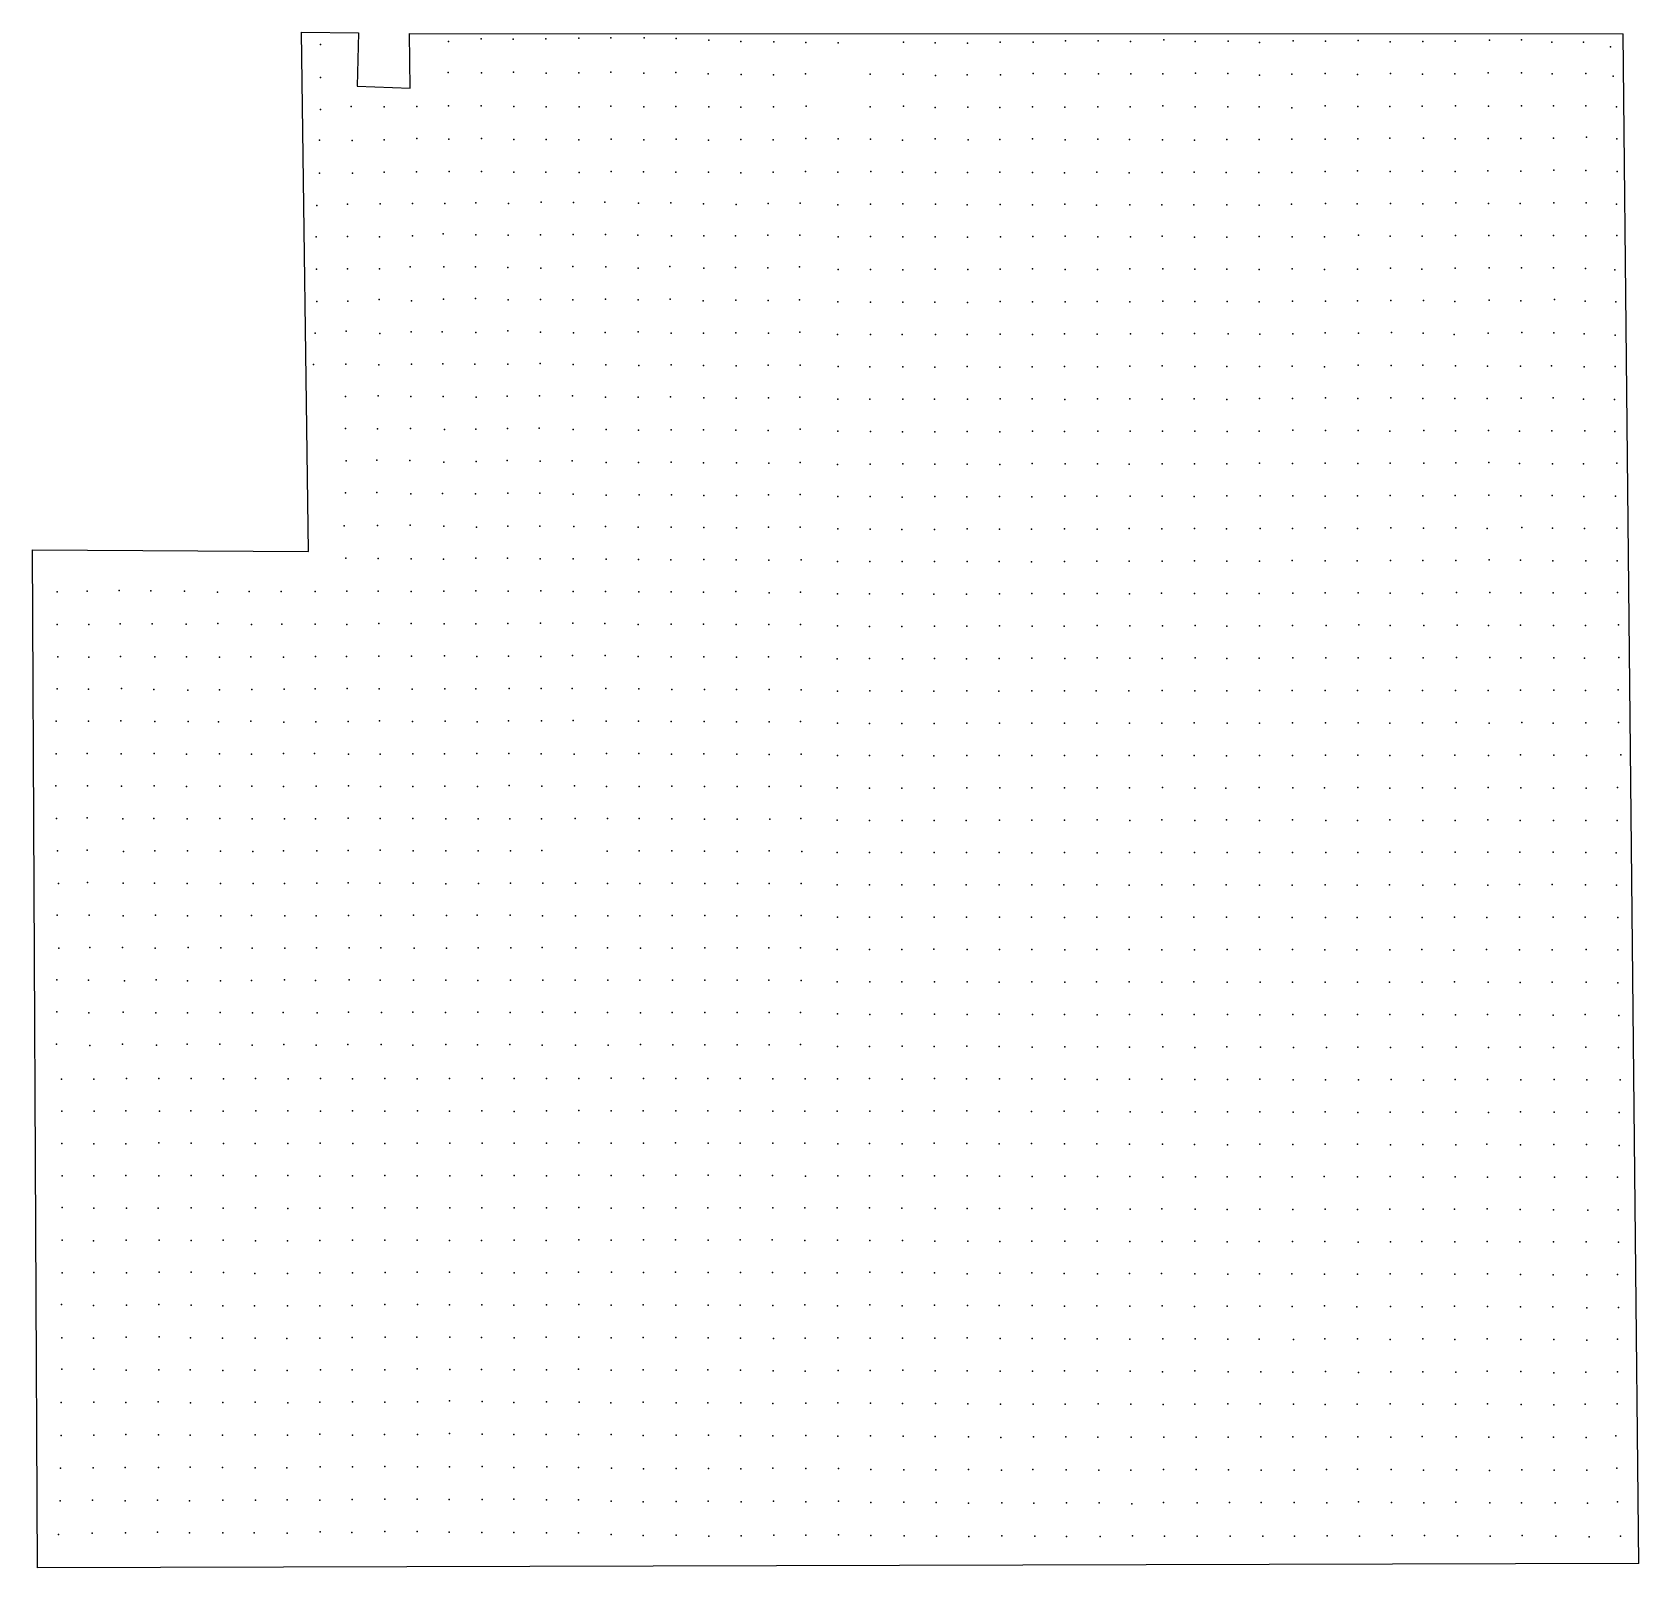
# Model space of a CAD drawing. Header units: millimetres. Extents: x -15 to 4991, y 0 to 4786.
import ezdxf

# ---------------------------------------------------------------- set-up
doc = ezdxf.new("R2010")
doc.units = ezdxf.units.MM
doc.header["$PDSIZE"] = 1
for name, color, linetype in [('.Schopf8_DG.OG-DG.Details.Bodenhöhen_1.Höhen 1', 7, 'Continuous'), ('.Schopf8_DG.OG-DG.Details.Bodenhöhen_1.Höhen 2', 7, 'Continuous'), ('.Schopf8_DG.OG-DG.Details.Bodenhöhen_1.Höhen 3', 7, 'Continuous'), ('.Schopf8_DG.OG-DG.Details.Bodenhöhen_1.Höhen 4', 7, 'Continuous'), ('.Schopf8_DG.OG-DG.Grundriss', 7, 'Continuous')]:
    doc.layers.add(name, color=color, linetype=linetype)

msp = doc.modelspace()

# ---------------------------------------------------------------- linework, layer by layer
at = {"layer": '.Schopf8_DG.OG-DG.Details.Bodenhöhen_1.Höhen 1', "color": 140, "transparency": 33554687}
for p in [(76.2, 1523.3, -11.9), (1285.6, 1525.1, -11.8), (1487.1, 1525.2, -11.7), (2292.5, 1524, -11.9), (2696, 1523.2, -12), (177.8, 1422.9, -12.1), (277.2, 1424.1, -12), (1185.3, 1424, -11.9), (1285.3, 1423.4, -12.4), (1386.4, 1424.2, -11.7), (1587.8, 1424.4, -11.7), (2493.8, 1423.1, -11.9), (2696.6, 1423.2, -12.4), (77, 1322.8, -12.1), (680.3, 1322.9, -11.9), (882.6, 1323.7, -11.8), (983.8, 1322.5, -12.1), (2495.2, 1321.9, -12.4), (2696.3, 1322, -12.2), (77.9, 1221.6, -11.7), (177, 1222.2, -12.4), (982.7, 1222.3, -11.8), (1084.2, 1222.9, -11.8), (2394.5, 1221.1, -11.8), (2594.6, 1221.5, -11.9), (2696.7, 1221.7, -12.2), (2897.9, 1221.6, -11.8), (278.4, 1121.1, -11.8), (680.4, 1121.8, -12.3), (983.1, 1121.6, -11.8), (2999.2, 1119.6, -12.3), (982.6, 1021, -12.4), (1285.4, 1020.2, -11.8), (1385.5, 1020.6, -12.4), (1486.6, 1021.3, -11.7), (1587, 1020.3, -11.8), (177.1, 920.8, -12.3), (983.5, 920, -12.4), (1386.6, 918.8, -12.2), (1487.1, 920, -12.3), (3000.1, 918.4, -12.4), (3200.3, 917.4, -12.2), (278.7, 819, -12), (982.3, 818, -12.1), (1486.3, 819.1, -12.4), (2494.5, 816.7, -12.4), (2595.2, 819.4, -11.9), (2695.9, 817.1, -12.2), (2899.3, 817.2, -12.1), (175.7, 715.7, -12.3), (1587, 718.8, -11.9), (1688, 718.8, -12), (2091.2, 717.2, -12.1), (2595.9, 715.6, -12.4), (177.2, 619.3, -11.8), (277.8, 616.3, -12.4), (982.5, 617.4, -12), (1486.7, 617.5, -12.2), (74.9, 515.8, -11.8), (177.6, 516.8, -11.8), (377.9, 517.6, -12.4), (881.6, 516.2, -12.3), (983.1, 517, -11.7), (1485.8, 515.6, -12), (1688.9, 516.9, -12.2), (1788.3, 514.8, -11.9), (1991.5, 514.5, -12.1), (881.5, 416.7, -12.3), (982.9, 414, -12), (1889, 413, -12.2), (983.3, 314.8, -12.1), (1387.1, 316.2, -11.9), (1084, 214.4, -12.2), (1184.9, 214.6, -11.8)]:
    msp.add_point(p, dxfattribs=at)
at = {"layer": '.Schopf8_DG.OG-DG.Details.Bodenhöhen_1.Höhen 1', "color": 150, "transparency": 33554687}
for p in [(176.8, 1523.1, -11.1), (580.9, 1524.1, -11.5), (681.2, 1525, -11.6), (782.3, 1524.4, -11.7), (882.9, 1525.3, -11.2), (1184.7, 1524.3, -11.6), (1587.8, 1525.1, -11.1), (2393.3, 1523.7, -11.1), (2494.1, 1524.1, -11.3), (2796.7, 1524.7, -11.1), (2896.2, 1524.3, -11.5), (2998.7, 1523.6, -11.4), (77.5, 1423.3, -11.3), (580.4, 1423, -11.6), (681.6, 1424.3, -11.2), (782, 1424.6, -11.7), (883.3, 1423.5, -11.3), (983.5, 1424.6, -11.3), (2293.3, 1423.3, -11.3), (2393, 1423.2, -11.4), (2796.1, 1423.9, -11.5), (2897.7, 1423.9, -11.1), (2997.8, 1422.6, -11.3), (276.8, 1321.5, -11.5), (581.1, 1322.5, -11.3), (1084.3, 1322.3, -11.4), (1184.7, 1323.8, -11), (1386.8, 1324, -11), (1487.1, 1323.3, -11.1), (1587.9, 1323.9, -11.2), (2594.2, 1323, -11.2), (2796.1, 1323.8, -11.5), (2896.9, 1322.7, -11.1), (2998.4, 1321.8, -11.4), (277.1, 1222.4, -11), (379.7, 1222.2, -11.3), (480.3, 1222.7, -11.6), (580.6, 1223.2, -11.6), (781.9, 1223.1, -11.7), (1587.3, 1222, -11.5), (2796.7, 1221.7, -11.4), (377.7, 1121.5, -11), (480.2, 1121.6, -11.2), (580.6, 1120.6, -11.7), (1083.8, 1122.2, -11.6), (1184.9, 1121.8, -11.2), (1286, 1121.8, -11), (1386.3, 1121.7, -11.6), (1486.6, 1122.2, -11.5), (1688.1, 1123, -10.9), (1889.9, 1122.2, -10.9), (278.3, 1021.6, -11.7), (480.3, 1020.4, -11.2), (579.9, 1021.4, -11.6), (1083.9, 1021.3, -11.5), (1184.5, 1021.6, -11.4), (2594.8, 1020.1, -11), (2696.7, 1020, -11.4), (278.7, 919.3, -11.2), (581.3, 920.2, -11.5), (1085.1, 920.4, -11.1), (1285.3, 921.3, -11.2), (1587.5, 920, -11.3), (2292.1, 920.3, -11), (2796.9, 919.2, -11.6), (76.4, 820.4, -11.3), (379.3, 820.7, -11), (480, 818.9, -11.7), (1284.9, 819.7, -11.2), (1386.3, 819.7, -11.5), (1587.2, 820, -11.6), (2091.1, 818.8, -11), (2191.2, 818.8, -11), (2293.3, 818, -11.2), (2393.1, 820.1, -11.4), (2796.5, 818.8, -11.2), (76.9, 717.1, -11.5), (278.2, 719.1, -11.5), (380.4, 719.6, -11), (1085, 719, -11.1), (1286.2, 719.1, -11.3), (1789.3, 717.2, -11.3), (1889.1, 717.8, -11.4), (1990.9, 717.8, -11.5), (77.8, 618.8, -11.1), (380.1, 617.4, -11), (1083.7, 617.6, -11.1), (1286.2, 618, -11.3), (1385.5, 618.6, -11.5), (1687.6, 618.9, -11.5), (1788.9, 616.2, -11.7), (1888.9, 617.5, -11.1), (1991.3, 616.4, -11.7), (2090.7, 617, -11.5), (1083.5, 516.3, -11.6), (1185.3, 517.1, -11.2), (1888.9, 516.5, -11.5), (1185.4, 415.8, -11.1), (1387.2, 417, -11.1), (1083.6, 316.3, -11.7), (1185.3, 315.2, -11), (1285.4, 315, -11.5)]:
    msp.add_point(p, dxfattribs=at)
at = {"layer": '.Schopf8_DG.OG-DG.Details.Bodenhöhen_1.Höhen 1', "color": 160, "transparency": 33554687}
for p in [(279.3, 1525.3, -10.8), (379.8, 1525.6, -10.2), (480.1, 1524.8, -10.5), (1386.8, 1525.4, -10.9), (1688.2, 1525.6, -10.4), (2191.5, 1525.5, -10.4), (2593.8, 1525.4, -10.2), (479.6, 1424.3, -10.7), (1688.2, 1425.3, -10.2), (2594.7, 1423.4, -10.8), (380.1, 1324.6, -10.2), (480.9, 1323.1, -10.6), (1286.2, 1323.9, -10.8), (1688.1, 1324.4, -10.5), (1788.7, 1323.3, -10.5), (1889.9, 1323.1, -10.6), (2292.9, 1323.2, -10.2), (2392.3, 1323.4, -10.8), (1185, 1222.1, -10.4), (1285.9, 1222.2, -10.8), (1385.9, 1222.8, -10.9), (1487.2, 1222.7, -10.8), (1688.2, 1223.5, -10.7), (78.2, 1123.5, -10.6), (1587.1, 1121.8, -10.8), (1789.4, 1121.3, -10.5), (2292.9, 1122.1, -10.3), (2493.5, 1121.8, -10.6), (2593.8, 1121.7, -10.7), (2695.1, 1120.7, -10.3), (78.8, 1021.2, -10.9), (380.2, 1021.6, -10.9), (1687.9, 1022.6, -10.4), (1789.5, 1021.1, -10.2), (2392.9, 1020.2, -10.2), (2494, 1021.6, -10.3), (78.1, 919.6, -10.8), (380.4, 921.1, -10.4), (480.4, 921.3, -10.7), (1184.9, 921.5, -10.7), (1687.8, 921.8, -10.3), (2192.3, 920.3, -10.5), (2393.1, 920, -10.6), (2493.7, 919.1, -10.9), (2594.7, 921.4, -10.9), (2696.1, 920.6, -10.2), (1084, 820.9, -10.8), (1186, 820.3, -10.5), (1688.3, 820.8, -10.9), (1889, 819.8, -10.3), (1991, 818.8, -10.8), (1183.9, 718.8, -10.9), (1184.6, 619.9, -10.2), (1387.1, 518.1, -10.4), (1285.2, 418.6, -10.3)]:
    msp.add_point(p, dxfattribs=at)
at = {"layer": '.Schopf8_DG.OG-DG.Details.Bodenhöhen_1.Höhen 1', "color": 130, "transparency": 33554687}
for p in [(983.1, 1524.6, -12.9), (1084, 1524.8, -12.6), (3100, 1524, -12.8), (1083.8, 1423.2, -12.9), (1486.6, 1422.6, -12.5), (3099.1, 1422.3, -12.7), (3200.7, 1423.2, -12.9), (781.1, 1322.2, -12.6), (3099.3, 1322.9, -12.7), (3201.2, 1322, -12.7), (3302.9, 1321.6, -12.8), (681.4, 1221.7, -12.7), (2494.9, 1222.1, -12.7), (2999.4, 1220.8, -13.1), (177.5, 1120.8, -12.6), (781.2, 1120.2, -13.1), (881.6, 1120.6, -12.8), (3100.4, 1120.3, -13), (175.9, 1019.1, -12.6), (680.8, 1019.3, -12.8), (3100.3, 1017.7, -12.9), (679.2, 917.2, -13.2), (2898.5, 916.8, -12.7), (3099.4, 919.3, -12.7), (3404.5, 917.1, -13), (176.1, 817.2, -12.7), (2997.9, 818.2, -12.9), (3100.6, 817.5, -13), (478.1, 716.8, -12.9), (982, 717.9, -12.6), (1385, 717.5, -12.7), (1487.2, 717.4, -12.9), (2696.4, 716, -12.8), (2797.2, 715.4, -13), (2898.9, 716.7, -13), (477.5, 616.8, -12.6), (883.1, 617.3, -12.5), (1587.7, 617.6, -12.6), (2192.2, 615.7, -13.1), (2496.1, 615.5, -13.1), (2595.8, 615.1, -13), (276.9, 515.3, -12.5), (477.8, 514.1, -13), (578.8, 515.1, -13.1), (679.7, 516.8, -13.1), (1587.9, 517, -12.6), (2090.8, 514.1, -12.9), (2193.5, 513.9, -12.7), (277.2, 415.8, -12.8), (680.1, 414.6, -13), (780.2, 413.5, -13.2), (1083, 416.1, -12.5), (1485.8, 415.7, -12.6), (1587, 415.5, -13.1), (1687.5, 415.9, -12.5), (1789.6, 416, -12.5), (378.4, 313, -13), (882.8, 314.7, -12.5), (981.9, 213, -12.5), (1284.5, 212.8, -12.6), (1084.3, 113.1, -12.5), (1184.3, 113.1, -12.7)]:
    msp.add_point(p, dxfattribs=at)
at = {"layer": '.Schopf8_DG.OG-DG.Details.Bodenhöhen_1.Höhen 1', "color": 180, "transparency": 33554687}
for p in [(1788.8, 1525.9, -9.3), (1889.7, 1525.3, -8.9), (1990.3, 1525.2, -8.8), (2090.5, 1524.8, -8.7), (1889.2, 1424.3, -9.4), (1990.4, 1424.8, -8.9), (1989.9, 1324.2, -9.1), (2091.3, 1323.6, -8.9), (1990.5, 1224, -9), (2090.9, 1223.5, -8.9), (2191, 1222.9, -9.3), (2090.5, 1122.4, -8.9), (1889.5, 1022.3, -9), (2091.1, 1021.7, -8.7), (1789.7, 921.9, -9.2), (1890, 921, -8.9), (1989.6, 921.7, -8.9)]:
    msp.add_point(p, dxfattribs=at)
at = {"layer": '.Schopf8_DG.OG-DG.Details.Bodenhöhen_1.Höhen 1', "color": 110, "transparency": 33554687}
for p in [(3202.3, 1522.6, -14.1), (3303.3, 1521.9, -14.5), (3505.4, 1523.5, -14.5), (3608.2, 1522.5, -14.7), (3405.9, 1421.5, -14.7), (3506.5, 1420.6, -14.6), (3404.4, 1320.3, -14.1), (3607.2, 1319.9, -14.7), (3404.8, 1219.9, -14.1), (2898.3, 1120.1, -14), (3202.3, 1117.9, -14.2), (3505.2, 1119.2, -14.7), (3708.8, 1117.3, -14.6), (2900.3, 1017.7, -14.5), (3303.3, 1018.2, -14.5), (3405.4, 1017.1, -14.6), (3708.9, 1016.3, -14.7), (780.6, 917.8, -14.3), (3304.6, 916.4, -14.2), (3607.4, 916.9, -14.6), (3809.4, 916.4, -14.7), (678.2, 816.7, -14.3), (3302.7, 816.2, -14.3), (3505.8, 816.5, -14), (4011.9, 816.3, -14.4), (577.5, 716.2, -14), (680.2, 715.7, -14.7), (3100.9, 715, -14.6), (678.8, 615.7, -14.2), (779.2, 615.1, -14.3), (2394.1, 613.3, -14), (2798.8, 613.7, -14), (2898.5, 614.4, -14.5), (3001.5, 613.3, -14.5), (3102.1, 612.8, -14.4), (3303.7, 613.7, -14.6), (2293.1, 512.3, -14.4), (2697, 512.1, -14.7), (75.1, 413, -14.3), (2192.5, 411.8, -14.2), (2293.1, 411.7, -14.4), (2395.7, 412.2, -14.7), (174.8, 311.5, -14.4), (577.5, 313.3, -14.1), (1687.7, 313.3, -14.3), (578.7, 211, -14.4), (680.5, 211.3, -14.3), (779.4, 212.2, -14.1), (1588, 211.8, -14.6), (1687.8, 212, -14.7), (375.1, 110.8, -14.7), (1386.5, 110, -14.3)]:
    msp.add_point(p, dxfattribs=at)
at = {"layer": '.Schopf8_DG.OG-DG.Details.Bodenhöhen_1.Höhen 1', "color": 120, "transparency": 33554687}
for p in [(3404.5, 1522.8, -13.7), (3304.4, 1422, -13.7), (176.7, 1321.5, -13.3), (881.6, 1220.4, -13.4), (3101.1, 1220.1, -13.3), (3202.4, 1220.3, -13.4), (2798.8, 1119.7, -13.7), (780.2, 1019.7, -13.7), (881.7, 1020, -13.4), (2797.2, 1018.5, -13.7), (2999.8, 1017.5, -13.6), (3202.8, 1018.2, -13.3), (3506.5, 1017.5, -14), (881.1, 919.2, -13.6), (3504.4, 917.1, -13.4), (579.4, 816.6, -13.7), (881.3, 816.7, -13.9), (3202.1, 815.5, -13.8), (3405.6, 815.9, -14), (881.1, 716.4, -13.9), (2191.7, 716.4, -13.4), (2294.7, 714.7, -13.9), (2393.4, 716, -13.4), (2495.9, 716.7, -13.6), (3001, 714.8, -13.8), (579, 615.2, -13.8), (2294.3, 614.2, -13.7), (2697.7, 615.9, -14), (3202.1, 614.4, -13.7), (781.2, 514.2, -13.5), (2395.4, 513.7, -13.4), (2494.9, 513.9, -13.3), (2596.7, 513.7, -13.5), (176.8, 414, -13.7), (378.2, 414.4, -13.6), (477.6, 413.1, -13.8), (577.9, 413.9, -13.5), (1991.7, 413.1, -13.3), (2092, 413.9, -13.7), (275.1, 312.8, -13.7), (477.4, 313.9, -13.5), (680.2, 312.2, -13.8), (778.7, 311.8, -13.9), (1485.3, 312.3, -13.3), (1588.5, 314.8, -13.2), (1789.7, 310.5, -13.7), (881.8, 211, -13.8), (1386.8, 213.2, -13.4), (1486, 213.9, -13.3), (882, 112.4, -13.7), (981, 110.7, -13.3), (1284.8, 111, -13.6)]:
    msp.add_point(p, dxfattribs=at)
at = {"layer": '.Schopf8_DG.OG-DG.Details.Bodenhöhen_1.Höhen 1', "color": 90, "transparency": 33554687}
for p in [(3710.1, 1521.9, -15.7), (3810.3, 1421.1, -15.6), (3709.8, 1318.6, -15.5), (3913.3, 1319.8, -15.6), (4114.5, 1320.6, -16.1), (4517.5, 1320.7, -15.7), (3507.7, 1217.5, -15.8), (4115, 1219.1, -15.8), (4418.7, 1218.8, -16), (4519.6, 1217.9, -16), (3912.9, 1116.7, -15.9), (4014, 1118, -15.8), (4114.4, 1117.2, -16.1), (4215.6, 1118.2, -16), (4319, 1117.6, -15.8), (4417, 1117.5, -16.1), (4621.6, 1116.9, -15.9), (3912.2, 1017.3, -15.7), (4217.9, 1015.8, -16.1), (4418.5, 1015.7, -15.8), (4620.7, 1016.4, -15.7), (3711, 915.6, -15.7), (4012.3, 914.9, -15.8), (4114.9, 915.1, -15.7), (4216.4, 916, -15.9), (4519.7, 916.1, -15.7), (4622.3, 914.4, -15.9), (4316.6, 813.4, -15.8), (4417, 815.7, -15.6), (4519.4, 814.4, -16.1), (4622.2, 813.9, -15.9), (778.8, 714.6, -15.9), (3608.9, 713.9, -15.7), (3710.9, 712.3, -15.7), (3808.5, 713.1, -15.6), (4013.4, 713.6, -16), (4519, 713.9, -16.2), (4015.1, 612.1, -16.2), (3104.5, 510.3, -15.8), (3203.8, 509.8, -15.9), (3306.1, 511.5, -15.8), (3710.4, 511.6, -15.8), (3811.7, 511.1, -16), (4113.6, 509.7, -16.3), (2699.5, 410.5, -15.9), (1991.8, 309.5, -15.6), (2395.5, 309.2, -15.6), (2497.1, 309.5, -15.8), (172.5, 210.9, -15.6), (1788.6, 207.4, -15.6), (1889.1, 206.1, -16.2), (2091.4, 207.5, -16.1), (2295.1, 207.5, -16.1), (1485.3, 110, -15.6), (1587.6, 109.3, -15.9), (1687, 109.1, -15.8)]:
    msp.add_point(p, dxfattribs=at)
at = {"layer": '.Schopf8_DG.OG-DG.Details.Bodenhöhen_1.Höhen 1', "color": 100, "transparency": 33554687}
for p in [(3810.1, 1522.6, -15.4), (3608.5, 1421.1, -15.3), (3709.2, 1421.5, -15), (3507, 1320.7, -15), (3810, 1320.2, -15.1), (3304.5, 1219.8, -15.4), (3609.4, 1219.2, -15.1), (3708.6, 1219.1, -15), (3811.3, 1219.2, -15.3), (3911.1, 1218.7, -15.5), (4010.7, 1220, -14.8), (4216.1, 1219.3, -15.3), (3303.2, 1118.9, -14.8), (3406.6, 1118.1, -15.3), (3608.5, 1117.8, -15.1), (3810.6, 1118.3, -15), (4519.2, 1118.6, -15.2), (3607.9, 1017.8, -14.9), (3808.8, 1017.4, -14.8), (4013, 1017.3, -15.3), (4315.5, 1017.4, -15.3), (4519.2, 1017.2, -15.4), (3910.5, 916.9, -14.8), (4315.5, 916.7, -15.3), (4417.6, 915.4, -15.3), (780.6, 816.6, -15.1), (3606.3, 814.6, -15.2), (3708.3, 815.2, -14.8), (3810.6, 815.2, -15.5), (3911.3, 814.8, -15), (4112.9, 813.5, -15.2), (3203.2, 713.6, -15), (3303.7, 713.3, -14.9), (3405.7, 713.1, -15), (3507.7, 714.1, -15.5), (3406.1, 613.4, -15.3), (3507.2, 610.7, -15.3), (3608, 614, -15), (2800.1, 511.9, -15.4), (2900.6, 511.4, -15.1), (2495.4, 410.1, -15.3), (2597.1, 411.9, -15.4), (72.8, 310.3, -15), (1889.6, 308.8, -15), (2092.3, 309.8, -15.5), (2193.5, 308.9, -15), (2293, 310.6, -15), (275.1, 208.7, -15.4), (375.7, 211.3, -15.1), (474.9, 209.2, -15), (276, 109.5, -15.2), (475.5, 109.7, -15.1), (578.7, 109.2, -15.4), (677.1, 109.2, -15.5), (779.4, 108, -15.5)]:
    msp.add_point(p, dxfattribs=at)
at = {"layer": '.Schopf8_DG.OG-DG.Details.Bodenhöhen_1.Höhen 1', "color": 70, "transparency": 33554687}
for p in [(3913.8, 1521.4, -17.6), (4015.5, 1520.5, -17.6), (4117.9, 1520.5, -17.7), (4219.8, 1521.7, -17.7), (4320.5, 1519.7, -17.3), (4318.7, 1419.8, -17.3), (4523.2, 1419.7, -17.2), (4318.7, 1319.1, -17.1), (4725.5, 1116, -17.5), (4726.7, 711.7, -17.4), (4118.3, 609, -17.4), (4421.6, 609.9, -17.1), (4826.3, 610.1, -17.2), (4726.6, 507.7, -17.2), (3105.3, 408, -17.4), (3409.1, 407.6, -17.6), (3611.7, 407.6, -17.1), (3813.2, 408.7, -17.3), (3913.5, 408.4, -17.2), (4115.7, 408.6, -17.3), (4316.2, 409.3, -17.2), (4422, 408.1, -17.2), (4523.6, 407.3, -17.6), (4627.1, 406.5, -17.8), (4725.1, 407.2, -17.4), (4827.1, 406.8, -17.6), (2701.1, 305.7, -17.6), (3612.2, 306.9, -17.5), (4018.2, 306.1, -17.5), (4114.8, 307.4, -17.8), (4423.5, 305.2, -17.8), (4922.9, 310.3, -17.7), (2497.7, 207.6, -17.3), (4221.1, 203.5, -17.7), (1789.4, 104, -17.7)]:
    msp.add_point(p, dxfattribs=at)
at = {"layer": '.Schopf8_DG.OG-DG.Details.Bodenhöhen_1.Höhen 1', "color": 80, "transparency": 33554687}
for p in [(4419.1, 1522.3, -16.8), (4520.2, 1521.7, -16.7), (4623.7, 1521, -17), (3914.3, 1420.5, -17), (4014.3, 1420.9, -16.8), (4116.2, 1419, -16.9), (4216.5, 1420.4, -16.6), (4420.6, 1420.3, -16.4), (4622.5, 1420.8, -16.6), (4014.1, 1320, -16.6), (4217.3, 1318.6, -16.6), (4420.6, 1318.7, -16.7), (4622.4, 1318.3, -16.7), (4319.8, 1218.1, -16.7), (4621.6, 1217.6, -16.4), (4116.8, 1015.3, -16.7), (4725.8, 1015.6, -16.9), (4724.3, 913.1, -16.8), (4217.2, 814.1, -16.4), (4723.4, 813.6, -16.8), (3914.9, 711.7, -16.6), (4115, 713.6, -16.3), (4216.8, 711.6, -16.4), (4317.9, 713.3, -16.5), (4418.2, 711.7, -16.7), (4623.9, 711.7, -16.9), (3711.6, 611.4, -16.3), (3813.9, 610.9, -16.6), (3912.7, 610.4, -16.3), (4218.2, 611.3, -17.1), (4318.4, 611.3, -16.8), (4518.4, 612.9, -16.5), (4623.3, 611.5, -17), (3002, 510.1, -16.3), (3408.5, 510.2, -16.5), (3509.3, 509.4, -16.5), (3608.3, 509.8, -16.3), (3915, 510, -16.5), (4013.6, 509.6, -16.5), (4216.4, 511.7, -16.7), (4318.7, 510.1, -16.8), (4420.1, 509.7, -16.5), (4519.4, 511.4, -16.5), (4625.1, 508.9, -16.9), (4824.1, 509.7, -16.7), (4924.2, 511.1, -16.5), (2798.9, 409.4, -16.5), (2902.8, 408.7, -16.8), (3205.9, 408.6, -16.8), (3305.7, 407.6, -16.8), (3712.1, 407.2, -17), (4016, 408.4, -16.7), (4218.6, 407.3, -16.9), (4919.8, 411.5, -16.4), (2598, 307, -16.9), (4219.5, 306.6, -17), (72.6, 208.5, -16.6), (1991.8, 207.3, -16.4), (2194, 205.8, -16.6), (2395.2, 205.8, -16.3), (172.3, 107.8, -16.4)]:
    msp.add_point(p, dxfattribs=at)
at = {"layer": '.Schopf8_DG.OG-DG.Details.Bodenhöhen_1.Höhen 1', "color": 50, "transparency": 33554687}
for p in [(4727.4, 1521.6, -18.6), (4829, 1521.4, -18.9), (4933.4, 1520.5, -19.2), (4829, 1420.1, -19.1), (4930.5, 1316.6, -18.9), (4924.5, 1217.3, -19), (4927.1, 1116.1, -19.2), (4827.3, 1015.6, -18.7), (4829.3, 810.7, -19.2), (4829.2, 709.7, -18.6), (4925.3, 712.3, -19), (3005.3, 304.2, -19.2), (4525.9, 303.7, -18.6), (4626.7, 305.9, -19.1), (2701.3, 204.7, -18.7), (2801.8, 203.9, -19), (3509.9, 204, -19.3), (3814.5, 203.7, -19), (3917.4, 203.5, -18.8), (4019.1, 203.2, -19), (4320.9, 203.2, -19.1), (4421.5, 204.3, -18.8), (4924.9, 206.3, -19.1), (2395.8, 101.9, -19.1), (4323.4, 101.3, -19.3)]:
    msp.add_point(p, dxfattribs=at)
at = {"layer": '.Schopf8_DG.OG-DG.Details.Bodenhöhen_1.Höhen 1', "color": 170, "transparency": 33554687}
for p in [(381.5, 1423.8, -9.9), (1789, 1424.2, -9.9), (2090.6, 1424.8, -9.5), (2191.1, 1424, -9.8), (2191.1, 1323.8, -9.4), (1789.4, 1223, -10.1), (1889.4, 1223.1, -10), (2292.2, 1222.7, -10), (1990.2, 1121.9, -9.8), (2191.2, 1122, -9.7), (2392.6, 1122.5, -9.5), (2191.2, 1022.1, -9.4), (2291.3, 1022.4, -9.9), (2091.7, 920.9, -9.9), (1789.6, 819, -10.1), (1285.6, 520.1, -9.6)]:
    msp.add_point(p, dxfattribs=at)
at = {"layer": '.Schopf8_DG.OG-DG.Details.Bodenhöhen_1.Höhen 1', "color": 60, "transparency": 33554687}
for p in [(4727.6, 1420.2, -18.2), (4930.5, 1419.2, -18.1), (4726.3, 1319.3, -18.3), (4828.6, 1319.1, -18.4), (4728.1, 1217.5, -17.9), (4928.1, 1014.9, -18.2), (4828.9, 913.5, -18), (4924.5, 914, -17.9), (4927.6, 811.9, -18.3), (4727, 608.3, -18.1), (4925, 611, -18.4), (3003.2, 405.9, -17.9), (3511.2, 407, -18.3), (2800.7, 305.1, -17.9), (2902.8, 306.2, -18.3), (3103.5, 306.4, -18.4), (3206.7, 305.9, -18.2), (3309.1, 305, -17.9), (3407.9, 304.8, -18.3), (3510.6, 306.6, -18.2), (3712.3, 305.8, -18), (3814.3, 304.4, -18.1), (3917.4, 304.9, -18.2), (4319.9, 304.8, -17.9), (4727.3, 305, -18.4), (4828.8, 304.4, -18), (2598.2, 204.2, -17.8), (4117.3, 205.4, -18.1), (67.5, 104, -18.2), (2497.8, 102.5, -18.6)]:
    msp.add_point(p, dxfattribs=at)
at = {"layer": '.Schopf8_DG.OG-DG.Details.Bodenhöhen_1.Höhen 1', "color": 40, "transparency": 33554687}
for p in [(4828.4, 1217.5, -19.8), (4832.5, 1115.1, -19.6), (2902.7, 201.4, -19.6), (3106.5, 201.5, -20), (3208.1, 202.3, -19.6), (3614.8, 202.6, -19.6), (3715.5, 203.3, -19.6), (4526.7, 202.7, -19.6), (4626.2, 202.7, -20), (4831.6, 201.8, -19.5), (1889.3, 100.5, -19.7), (1991.9, 101.7, -19.9), (2296.5, 101.5, -19.9), (2598.4, 101.3, -19.7), (4223.2, 101.2, -19.8), (4121.3, 99.3, -20)]:
    msp.add_point(p, dxfattribs=at)
at = {"layer": '.Schopf8_DG.OG-DG.Details.Bodenhöhen_1.Höhen 1', "color": 190, "transparency": 33554687}
msp.add_point((1989.6, 1022.8, -8.6), dxfattribs=at)
at = {"layer": '.Schopf8_DG.OG-DG.Details.Bodenhöhen_1.Höhen 1', "color": 30, "transparency": 33554687}
for p in [(3006, 203, -20.4), (3310.1, 203.1, -20.3), (4730.5, 202.5, -20.4), (3411.3, 199.5, -20.5), (2194.4, 100.3, -20.2), (4426.7, 100.2, -20.2), (2093.5, 99.3, -20.7), (2702.4, 99.8, -20.5), (3819.4, 98.9, -20.7), (3918.2, 98.7, -20.5), (4020.7, 99.5, -20.3), (4528.1, 98.4, -20.5)]:
    msp.add_point(p, dxfattribs=at)
at = {"layer": '.Schopf8_DG.OG-DG.Details.Bodenhöhen_1.Höhen 1', "color": 20, "transparency": 33554687}
for p in [(4627.6, 101.1, -21.2), (2803, 98.3, -21.3), (2903.9, 98.2, -21.3), (3006.9, 99.4, -21.2), (3109.2, 98.8, -21.3), (3208.2, 98.2, -21.2), (3312.8, 97.9, -21.6), (3615.6, 98.5, -21.3), (3718.4, 99, -21.2), (4732.3, 98.8, -21.4), (4934.7, 98.5, -21.5)]:
    msp.add_point(p, dxfattribs=at)
at = {"layer": '.Schopf8_DG.OG-DG.Details.Bodenhöhen_1.Höhen 1', "color": 10, "transparency": 33554687}
for p in [(3413.4, 99.4, -21.9), (3513.1, 98.5, -21.8), (4836.8, 96.7, -22.4)]:
    msp.add_point(p, dxfattribs=at)
at = {"layer": '.Schopf8_DG.OG-DG.Details.Bodenhöhen_1.Höhen 2', "color": 10, "transparency": 33554687}
for p in [(3204.9, 4758.6, -17.8), (3306.2, 4759, -16.1), (3407.8, 4756.7, -17.4), (3511.7, 4762.6, -18.3), (3608.7, 4756.9, -18.1), (3711.4, 4758.5, -16.6), (3914.2, 4758.8, -16.6), (4014.5, 4758.2, -17.7), (4116.7, 4760.5, -17.1), (4216.4, 4756.3, -17.5), (4318.5, 4757.5, -16.1), (4418.6, 4758.5, -18.3), (4525.5, 4761.4, -18.2), (4625.7, 4762, -17.9), (2496.4, 4752.4, -15.1), (2699.7, 4754.8, -13.8), (2798.4, 4752.5, -14), (2899, 4752.3, -14.8), (3001.4, 4755.4, -14.6), (3104, 4755.3, -15.1), (3808.9, 4753.8, -15.2), (4720.7, 4755.1, -15.8), (4818.5, 4754.7, -13.1), (3103.7, 4657.1, -15.8), (3203.7, 4656.5, -16.8), (3408.3, 4656.7, -17.1), (3609.7, 4657.9, -16.5), (3710.4, 4656.9, -15.4), (4013.8, 4657.5, -15.9), (4217.6, 4657.2, -15.9), (4417.9, 4656.3, -16.2), (4521.5, 4659, -16.2), (4625.7, 4659, -17.5), (4721.1, 4656.4, -17.5), (4826.7, 4656.8, -16.3), (2596.3, 4655, -15.6), (2698.7, 4655, -15), (2799.4, 4651.1, -15), (2898.6, 4653.3, -14.1), (3002.3, 4652.8, -15.5), (3307.5, 4656, -16.3), (3508.4, 4656.1, -16.7), (3809.1, 4651.7, -14.8), (3910.6, 4655.7, -14.9), (4115.1, 4654.6, -16), (4317, 4654.7, -15.8), (4911.7, 4649.3, -11.6), (3507.6, 4556.1, -15.4), (4014.3, 4556.4, -16.1), (4420.5, 4556.8, -16.4), (4625.6, 4556.8, -18.2), (4725.3, 4556.5, -18.4), (4825.7, 4556.2, -16.8), (2596.6, 4553.5, -15.2), (2700, 4555, -16.1), (2799.2, 4551.6, -15.7), (2901, 4552.6, -14.9), (3000.7, 4550.9, -14.6), (3102.3, 4552.9, -14.9), (3203.1, 4552, -14.7), (3305.6, 4553.1, -16), (3406.3, 4553.9, -15.4), (3609.2, 4552.9, -14.9), (3710.2, 4553.9, -14.9), (3808.2, 4553.5, -14.2), (3909.6, 4550.7, -14.1), (4115.6, 4554.5, -15.8), (4215.5, 4554.9, -16.1), (4316.5, 4555.2, -15.3), (4522.4, 4555.7, -16.6), (4921.5, 4552.9, -16.1), (4725.5, 4455.9, -18.3), (4828, 4458.4, -18.2), (2496.1, 4453.7, -15.2), (2597.5, 4452.5, -14.8), (2697.3, 4449.8, -15), (2798.7, 4453.2, -14.7), (2901.4, 4451, -14.8), (3000.2, 4451.7, -14.8), (3101.7, 4453.5, -14.9), (3203.4, 4450.3, -14), (3305.4, 4452.8, -14.7), (3404.2, 4451.3, -14.6), (3506.7, 4450.3, -14.6), (3607.2, 4450, -13.9), (3707.3, 4451.5, -13.4), (3808.2, 4451.6, -13), (3910.6, 4452.5, -14.5), (4013.5, 4452.8, -15.9), (4115.9, 4453.3, -16.3), (4215.7, 4455.4, -16.3), (4320.1, 4455.3, -16.2), (4418.8, 4453.4, -16), (4522.2, 4454.7, -16.6), (4623.6, 4454.9, -17.9), (4922.7, 4453.5, -16.8), (4726.4, 4356, -18.2), (2495.3, 4349.7, -14.7), (2598.3, 4352, -14.9), (2696.7, 4350.2, -14.5), (2799.8, 4349, -13.5), (2899.7, 4348.7, -13.3), (2999.9, 4350.2, -13.4), (3101.8, 4348.8, -13.8), (3202.1, 4348.2, -14), (3302.9, 4349.4, -13.3), (3403.5, 4348.2, -13.6), (3506, 4348.4, -14.1), (3605.5, 4349.9, -13), (3705.1, 4348.4, -12.9), (3807.6, 4348.3, -13.5), (3910.6, 4348.8, -13.2), (4013.5, 4352.2, -15.4), (4114.2, 4354.1, -16.6), (4216.4, 4351.8, -16.4), (4317.2, 4352.5, -16.5), (4419.4, 4351.7, -15.8), (4521.1, 4354, -16), (4623.5, 4353.2, -17.5), (4826.7, 4355.3, -17), (4924, 4352.2, -17.4), (2495.3, 4248, -14.1), (2597.2, 4249.6, -15.1), (2697.9, 4250.6, -14.6), (2800.2, 4249.9, -14.3), (2898.6, 4247.5, -13.8), (3001.5, 4249.5, -14), (3101.8, 4247.7, -13.8), (3202.9, 4250.5, -14), (3301.8, 4247.2, -13.8), (3405.7, 4248, -13.7), (3504.6, 4248.5, -14.5), (3604.8, 4248.2, -13), (3707.6, 4248.3, -13.9), (3808, 4246.9, -13.9), (3909.2, 4249.7, -13.5), (4014.8, 4252.1, -15.5), (4113.3, 4250.8, -16.7), (4217.4, 4251.8, -16.7), (4317.9, 4250.6, -15.6), (4420.9, 4253.9, -16.3), (4522.6, 4252.3, -16.5), (4621.7, 4252.1, -17), (4726.3, 4254, -17.8), (4827.6, 4253.7, -17.4), (4922.1, 4250.4, -16.9), (2496.7, 4147.8, -14.1), (2597.2, 4149.5, -15.3), (2698, 4148.6, -15.4), (2799, 4148.1, -14.1), (2899.3, 4147.3, -14.4), (3001.9, 4148.5, -15), (3102.7, 4149.2, -14.6), (3203.6, 4150, -14.6), (3305.2, 4148.7, -15.1), (3406.9, 4148.3, -14.8), (3506.2, 4150.4, -15.4), (3606.8, 4147.4, -14.4), (3707.9, 4146.8, -13.6), (3808.8, 4148.9, -13.7), (3910.9, 4148.3, -13.5), (4011.8, 4148.6, -15.8), (4117.9, 4153.3, -17.4), (4216.9, 4150.4, -17.1), (4316.2, 4150.1, -16.7), (4420.4, 4152.2, -16.6), (4524.2, 4152.6, -17.6), (4624.8, 4152.1, -17.6), (4725.3, 4152.7, -17.5), (4826.6, 4150.9, -17.1), (4923.1, 4152.2, -16.9), (2496.1, 4046, -14.3), (2596.9, 4046.4, -13.9), (2697.8, 4045.8, -14.1), (2798.2, 4047.6, -14.1), (2900.5, 4046.9, -13.9), (3001.2, 4048, -14.5), (3101.7, 4048.2, -14.2), (3203.6, 4046.7, -14.8), (3304.2, 4046.8, -14), (3405.2, 4048.9, -15), (3507.9, 4048.4, -15.2), (3607.7, 4047.6, -14.2), (3707.6, 4047, -14.1), (3808.6, 4046.1, -12.9), (3910.8, 4048.3, -14.7), (4011.4, 4046.5, -14.5), (4114.6, 4047.4, -15.2), (4217.5, 4050.1, -16.1), (4315, 4047.9, -16.8), (4418.9, 4050.2, -16.2), (4524.6, 4051.2, -17.8), (4625.3, 4051.3, -18.1), (4725.9, 4052, -18.5), (4825.5, 4050, -16.6), (4916.9, 4045.7, -15.2), (2495.4, 3946.1, -13.7), (2597.1, 3944.3, -13.1), (2697.5, 3945, -13.2), (2797.5, 3945.1, -13.4), (2899.1, 3943.8, -12.9), (3001.3, 3946.8, -14), (3102.1, 3946, -14.3), (3203.9, 3945.9, -14.5), (3303.1, 3946.9, -14.5), (3405.5, 3945.8, -15.3), (3508.6, 3947.6, -15.1), (3607.8, 3947.2, -15.5), (3708.6, 3947.2, -14.9), (3808.8, 3946.1, -13.8), (3911.8, 3947.4, -15), (4014.7, 3947.3, -16.2), (4114.7, 3949.3, -16.8), (4218.7, 3950, -18.1), (4320.3, 3950.2, -17.1), (4418, 3946.6, -16.5), (4524.6, 3950.7, -18.3), (4623.2, 3948.4, -18.6), (4728.2, 3952.5, -18.2), (4824.5, 3947.9, -15.6), (4919.2, 3945.8, -14.5), (2494.6, 3844, -13.5), (2597.4, 3844, -13.4), (2696.2, 3843.8, -13.2), (2799.5, 3844.1, -13.4), (2898.3, 3844.1, -13.3), (3000.8, 3845, -13.7), (3101.8, 3843.7, -13.6), (3202.1, 3845.5, -14.6), (3303, 3845.3, -14.4), (3407, 3845.8, -14.6), (3507.1, 3847.1, -14.8), (3607.3, 3846.8, -15.9), (3711.3, 3846.4, -15.5), (3810.3, 3844.9, -14.7), (3913.1, 3846.2, -15.1), (4013.9, 3848.8, -16.7), (4117.7, 3848.1, -17.2), (4221.1, 3849.7, -18.4), (4319.8, 3848.4, -17.2), (4415.7, 3844.2, -16.3), (4521.5, 3848.5, -16.8), (4626.9, 3850.5, -19.3), (4726.7, 3849.5, -17.7), (4821.4, 3846, -14.7), (4917.3, 3842.3, -14.7), (2496.4, 3743.7, -13.6), (2595.6, 3743.4, -14.3), (2698.1, 3742.7, -13.7), (2797.6, 3742.1, -13.3), (2898.6, 3743.8, -12.8), (3000.5, 3742.5, -13.7), (3100.5, 3743.6, -13.4), (3201.8, 3744, -13.4), (3304.3, 3743.2, -14.2), (3405.7, 3744.9, -15), (3506.2, 3745.9, -14.9), (3608, 3743.9, -14.4), (3707.2, 3743.7, -14.4), (3809.3, 3744.1, -14.7), (3911.2, 3744.8, -14.8), (4012.1, 3743.5, -16), (4116.6, 3748.4, -17), (4219.9, 3747.2, -17.3), (4318.1, 3747.8, -16.5), (4420.2, 3746.6, -16.3), (4519.6, 3745.1, -16.4), (4622.8, 3745.7, -16.6), (4719.4, 3746, -16.7), (4821.1, 3743.4, -14.5), (4918.1, 3744.6, -14.9), (2495, 3642.6, -14.2), (2595.4, 3642, -14.1), (2698.1, 3641.9, -13.8), (2797.1, 3642, -13.3), (2899.6, 3642.1, -12.7), (3001.1, 3642.9, -13.7), (3101.2, 3643.3, -14.6), (3202.3, 3641.4, -13.8), (3304.1, 3643.4, -15.1), (3405, 3643.8, -14.4), (3506.4, 3642.6, -14.3), (3605.7, 3643.6, -13.9), (3707.2, 3641.5, -14.1), (3809, 3644.7, -14.6), (3912.5, 3643.9, -15.3), (4014.5, 3646.1, -16.2), (4115.5, 3644.4, -16.5), (4218.7, 3647, -17.4), (4318.4, 3644.8, -16.3), (4418.5, 3644.3, -15.7), (4518.4, 3644.7, -16.8), (4624.2, 3645.1, -17), (4724.2, 3646, -16.5), (4818.9, 3641.9, -14), (4915.6, 3641.3, -14.3), (2495.3, 3542.4, -14.5), (2597.3, 3541.4, -14.2), (2696.4, 3540.8, -13.8), (2797.6, 3540.3, -13.7), (2898.5, 3541.2, -13.4), (3000.2, 3540.5, -13.1), (3102.2, 3542.4, -14.7), (3202.2, 3541.8, -14.4), (3305.1, 3542.2, -14.9), (3406, 3542.3, -14.8), (3506.6, 3542.9, -15.5), (3608, 3542.8, -14.5), (3708.6, 3541.8, -13.8), (3808.3, 3542.6, -14.8), (3913, 3545.6, -16.2), (4014.7, 3544.5, -16.7), (4116.3, 3544.5, -17), (4215.5, 3542.6, -16.6), (4321.2, 3545.1, -17.2), (4420.1, 3543.8, -16.4), (4523.4, 3544.5, -17), (4619.4, 3542.8, -16.6), (4720.3, 3543.6, -16.2), (4823.1, 3543.3, -15.3), (4916.9, 3541.7, -15.3), (2494.8, 3438.7, -13.8), (2596, 3440, -12.9), (2697.7, 3440.3, -12.9), (2797.4, 3440, -13.4), (2898, 3439.3, -13), (2999.8, 3439, -13.3), (3101.1, 3441.6, -13.4), (3203.4, 3441.3, -14.4), (3304.4, 3440.4, -14.2), (3403.5, 3440.1, -14), (3506.5, 3440.7, -14.1), (3607.2, 3440.9, -13.8), (3707.8, 3441.3, -14.5), (3809.8, 3442.5, -14.6), (3911.9, 3442.2, -15.3), (4014.3, 3442.9, -16.2), (4116.2, 3442, -16.7), (4216.9, 3442.5, -16.2), (4321.4, 3443.2, -18), (4421.1, 3443.9, -17.8), (4523.7, 3445.4, -18.7), (4620, 3442.1, -16.5), (4722.2, 3441.3, -16.1), (4819.4, 3440.3, -15.6), (4922.6, 3442.5, -17.3), (2495.7, 3338.6, -13.7), (2595.9, 3339.1, -13.1), (2696, 3337.4, -11.9), (2797.6, 3338.7, -12.5), (2897.7, 3338, -12.3), (2999.3, 3339.4, -12.9), (3100.3, 3338.2, -13.1), (3202.6, 3339.7, -13.2), (3302.8, 3339.6, -14.1), (3405.9, 3339.6, -14), (3506.2, 3339.8, -13.8), (3605.9, 3339.1, -13.9), (3707.3, 3341, -13.8), (3811.5, 3341.3, -15.6), (3913.2, 3341.3, -15.7), (4014.3, 3340.5, -15.9), (4115.1, 3341, -16.4), (4216.6, 3341.9, -16.3), (4318.3, 3341.2, -16.8), (4418.9, 3342, -16.6), (4523.9, 3343.3, -17.6), (4623.7, 3341.4, -17.1), (4721.1, 3342.2, -16.2), (4820.1, 3339.1, -14.6), (4918.3, 3339.9, -14), (2494.9, 3238.6, -12.8), (2596.3, 3237.5, -12.3), (2694.7, 3236.4, -11.8), (2796.9, 3236.6, -11.2), (2898.6, 3237.9, -12.2), (2999.2, 3237.2, -12), (3099.3, 3237.4, -12.6), (3201.7, 3238.1, -12.8), (3303.4, 3237.7, -13.2), (3403.4, 3239.4, -13.6), (3505.1, 3238, -14.4), (3607.3, 3239.5, -14.6), (3706.7, 3238.5, -13.5), (3811.2, 3239.7, -14.9), (3912.2, 3239.4, -15.5), (4013.7, 3241.4, -16.2), (4114.6, 3239.3, -16.9), (4218.7, 3241.6, -17.5), (4320, 3240.5, -16.9), (4421.1, 3240.9, -17.3), (4518.8, 3239.2, -16.6), (4626.3, 3242.4, -18.3), (4722.8, 3239.9, -16.4), (4822.5, 3239, -15.2), (4922.9, 3240.8, -16.1), (2494.5, 3136.4, -12.9), (2595.1, 3135.9, -11.8), (2695.5, 3136, -11.5), (2796.7, 3136.4, -11.6), (2898.1, 3136.1, -11.2), (2997.8, 3136.7, -11.5), (3099.1, 3135.8, -12), (3201.4, 3136.3, -12.9), (3302.6, 3137.8, -13.1), (3402.8, 3137.5, -13.1), (3506.2, 3137.4, -13.8), (3606.8, 3139, -14.3), (3707.1, 3137.5, -13.6), (3809.5, 3137.9, -14.4), (3911.4, 3139.1, -15.1), (4013.5, 3138.3, -16.1), (4113.9, 3138.1, -16.3), (4217.3, 3139.2, -16.2), (4318, 3140, -16.3), (4421.4, 3139.3, -18.1), (4524.6, 3141.4, -18.5), (4622.3, 3140.1, -17.5), (4723.2, 3138.4, -17.4), (4825.9, 3138.3, -16.3), (4924.1, 3138.7, -16.3), (2494.3, 3035.2, -12.5), (2594.3, 3035.2, -11.1), (2696.6, 3035.3, -11.1), (2794.9, 3034.4, -10.7), (2896.6, 3034.5, -10.7), (2999.1, 3035.7, -11.9), (3099.6, 3036.3, -12), (3201.1, 3035.9, -13.3), (3303.1, 3036.2, -13.5), (3404.4, 3036, -13.8), (3504.2, 3037.5, -13.7), (3606.8, 3037, -14.3), (3707.1, 3036.7, -13.7), (3808.4, 3036.2, -14.1), (3913.1, 3037.7, -15.7), (4013.7, 3038.3, -16.3), (4117.2, 3039, -17.2), (4216.2, 3038.2, -16), (4317, 3036.8, -16.3), (4422.7, 3039.4, -18.8), (4526.7, 3039.3, -19.4), (4623.7, 3039.2, -17.7), (4724.4, 3038.7, -18.1), (4825.3, 3037.3, -16), (4924.6, 3039.6, -17.5), (2494.8, 2935.6, -12), (2594.5, 2933.5, -11.1), (2694.7, 2933.9, -10.7), (2797.1, 2934.7, -11.5), (2897.6, 2934.7, -11.9), (2999.1, 2935.5, -11.9), (3100.8, 2935.2, -13.1), (3201.1, 2935.1, -14.1), (3303.8, 2936.8, -14.8), (3405.2, 2936.3, -14.9), (3507.1, 2936.3, -15), (3608.8, 2936.5, -15), (3708, 2935.3, -14.1), (3809.5, 2935.6, -14.3), (3911.7, 2937.4, -15.2), (4016.7, 2936.8, -17.5), (4118.8, 2938.7, -17.9), (4217, 2936.7, -17.4), (4320.9, 2937.3, -18.1), (4425.4, 2938.4, -19.1), (4522.9, 2936.8, -18.4), (4623, 2937.5, -17.9), (4725, 2937.1, -17.7), (4825.3, 2937.1, -17.2), (4927.8, 2939.1, -19.8), (2493.7, 2832.7, -11.1), (2594.5, 2834, -11.2), (2696.5, 2833.5, -10.9), (2796.2, 2834.2, -11.4), (2896.7, 2832.9, -11.5), (2998, 2833.6, -11.9), (3099.7, 2835, -12.6), (3202.5, 2834.6, -13.8), (3303.9, 2835.7, -14.4), (3405.7, 2835.4, -14.9), (3506.5, 2834.6, -15.2), (3608.9, 2835.8, -15.9), (3707.4, 2834.5, -14.6), (3808.6, 2835.4, -14), (3912.9, 2835.9, -16), (4016.5, 2836, -17.7), (4116.3, 2836.2, -17.2), (4217.5, 2835.4, -17.2), (4319.4, 2836.7, -17), (4423.3, 2836.9, -18.9), (4526.8, 2837.1, -19.4), (4623.6, 2835.8, -18.4), (4726.4, 2836, -17.8), (4822.3, 2835.4, -17.4), (4928.9, 2837.5, -21), (2493.9, 2732.5, -11.6), (2594.9, 2733.3, -11.5), (2695.1, 2732.4, -10.8), (2897, 2733, -10.4), (2997.6, 2732.4, -11.5), (3099.6, 2733.2, -11.3), (3201.8, 2733.6, -12.6), (3300.6, 2733.2, -12.5), (3402, 2733, -13.2), (3506.1, 2734.4, -14.1), (3607.7, 2733.7, -14), (3707.7, 2733.2, -14.3), (3809.5, 2734.1, -14.2), (3910.9, 2734, -15.1), (4014.2, 2734.5, -15.9), (4115.1, 2734.6, -15.7), (4214.4, 2734.1, -15.2), (4317.4, 2734.3, -16.5), (4420.2, 2734.3, -17), (4521.5, 2734.8, -17.1), (4622.7, 2735.2, -17.8), (4726.7, 2735.7, -17.6), (4825.1, 2734.2, -18.4), (4927, 2736.4, -19.7), (2494.6, 2632.4, -12), (2594.2, 2631.9, -11.6), (2694.7, 2632, -10.7), (2795.8, 2631.6, -10.6), (2896.9, 2632.3, -10.8), (2999.2, 2632.7, -12.5), (3099.6, 2632.1, -12.6), (3201.5, 2632.2, -13.3), (3302.1, 2632.7, -13.6), (3403.9, 2632.5, -13.7), (3505.3, 2632.7, -13.5), (3606.2, 2634, -13.8), (3709, 2632.7, -14.5), (3809.4, 2632.9, -15.2), (3912.4, 2633.6, -16), (4015.2, 2633.2, -16.8), (4116.7, 2633.5, -16.5), (4215.1, 2632.9, -15.2), (4317.4, 2633.5, -16.2), (4421.9, 2634.9, -18.1), (4524.5, 2633, -18.2), (4626.6, 2635.1, -18.8), (4724, 2632.9, -18.1), (4826.5, 2633.1, -19.2), (4927.9, 2634.7, -19.3), (2493.9, 2531.3, -10.5), (2593.8, 2531.5, -11.3), (2696.4, 2532, -11.7), (2794.6, 2530.5, -10), (2897.7, 2531.4, -10.9), (2998.3, 2531.3, -11.6), (3099.5, 2532, -12.7), (3201.7, 2531.7, -13.4), (3302.9, 2532.2, -14.1), (3403.3, 2531.3, -13.8), (3506, 2531.6, -14.1), (3605.8, 2531.4, -13.1), (3707, 2531.2, -13.3), (3809.5, 2532.3, -14.5), (3912.6, 2532.2, -15.7), (4015.4, 2532.6, -17.5), (4115.3, 2532.8, -16.2), (4215.9, 2531.9, -15.7), (4317.2, 2532, -15.8), (4418.3, 2532.9, -16.1), (4523.2, 2532.3, -17.3), (4622.9, 2533.5, -17.8), (4726.9, 2532.8, -18.5), (4828.2, 2532.1, -17.9), (4935.1, 2534, -23.1), (2493.7, 2430.7, -10.5), (2593.9, 2430.5, -11.3), (2695.2, 2430.5, -11.1), (2795.6, 2430.1, -10.2), (2897.2, 2430.7, -11.1), (2999.8, 2430.6, -12.9), (3099.7, 2430.9, -12.7), (3201.8, 2431, -13.8), (3303.7, 2430.8, -14.4), (3404.5, 2431.2, -15.1), (3507.2, 2431.7, -14.9), (3607.5, 2430.4, -14.2), (3704.6, 2430.3, -12.8), (3808.5, 2432.1, -14), (3912.9, 2431.3, -16.2), (4012.3, 2431.5, -15.8), (4115.8, 2431.6, -16.2), (4215.8, 2430.5, -15.5), (4316.8, 2431.5, -15.8), (4419.5, 2430.4, -16.1), (4521.8, 2431.8, -16.7), (4623.3, 2430.7, -17.5), (4725.9, 2430.4, -17.8), (4827, 2430.2, -17.5), (4925, 2432.5, -18), (2493.6, 2330.3, -11.8), (2593.9, 2329.7, -10.8), (2695.7, 2329.7, -10.8), (2795.5, 2329.7, -9.9), (2895, 2329.5, -10), (2999.4, 2330.2, -12), (3100.2, 2330.4, -13.4), (3201.2, 2330.5, -13.1), (3303.6, 2331, -14.7), (3404.8, 2329.5, -14.8), (3504.6, 2330.9, -14.3), (3607.5, 2329.4, -14.6), (3706.3, 2331.1, -13), (3809, 2329.4, -14.5), (3912.2, 2331.4, -15.5), (4015.6, 2329.7, -16.8), (4114.9, 2329.4, -16.8), (4215.1, 2330.9, -15.5), (4318.5, 2329.6, -16.5), (4419.2, 2329.3, -16.7), (4520.5, 2331.7, -15.9), (4621.2, 2329.3, -16.5), (4725.5, 2329.6, -17.3), (4825.8, 2329.5, -17.1), (4924.1, 2329.7, -17.1), (2493.8, 2229.6, -11.1), (2593.8, 2229.5, -10.4), (2694.2, 2229.6, -9.8), (2896, 2229.3, -10.4), (2998.5, 2229.2, -11.1), (3099.9, 2228.7, -13.1), (3201.6, 2230, -12.8), (3303.5, 2228.5, -14.6), (3403.8, 2229.9, -13.5), (3504.1, 2229.3, -13.8), (3607.3, 2229.3, -14.1), (3708.4, 2229.9, -14.2), (3809.3, 2229.2, -15), (3912.1, 2229.7, -15.8), (4015.9, 2230, -17.1), (4115.7, 2229.9, -16.6), (4215.9, 2230.4, -15.6), (4316.4, 2230.6, -16.2), (4419.1, 2230.4, -16.2), (4520.8, 2230.6, -16.1), (4620.1, 2230.6, -16), (4724.1, 2230.7, -16.6), (4825.9, 2229.5, -16.9), (4920.5, 2228.3, -16.2), (2493.1, 2129.1, -10.5), (2594.3, 2128.6, -10.9), (2695.2, 2129.1, -10.3), (2997.9, 2129.2, -11.8), (3100.2, 2128.7, -12.4), (3200, 2128.9, -12.3), (3302.5, 2128.8, -13.1), (3403, 2128, -14), (3505.3, 2129.2, -13.4), (3604.9, 2128.6, -12.6), (3705.3, 2128.5, -13.5), (3809, 2128.2, -13.5), (3911.6, 2128.1, -15.7), (4014.4, 2129, -16.3), (4114, 2128.2, -15.2), (4214.1, 2128.5, -14.8), (4318, 2127.7, -15.8), (4418.1, 2129.5, -16.3), (4520.7, 2127.8, -15.8), (4619.5, 2129.5, -15.9), (4721.5, 2129.7, -16), (4825.3, 2129.2, -16.9), (4922, 2127.5, -16.5), (2494.6, 2027.7, -11.4), (2594.6, 2028.3, -10.9), (2694.6, 2028.1, -10.4), (2795.2, 2028, -9.9), (2896.7, 2028.2, -11.3), (2999.3, 2028.1, -12.4), (3099.2, 2028.1, -12.8), (3201.6, 2026.9, -12.6), (3302.5, 2027.9, -14.2), (3403.3, 2028.3, -13.5), (3504.3, 2028, -12.9), (3605.2, 2027.8, -12.6), (3706, 2028.1, -13.4), (3808.5, 2027.8, -14), (3910.7, 2027.2, -15.2), (4015, 2027, -16.6), (4114.1, 2027.1, -16), (4216, 2028.3, -15.5), (4316.3, 2027.2, -15.4), (4417.3, 2027.7, -15.1), (4517.4, 2027.2, -14.5), (4619, 2027.8, -14.8), (4724.7, 2028.3, -16.5), (4824, 2028.4, -18.2), (4925.7, 2026.8, -17.5), (2493.8, 1927.4, -11.5), (2594.6, 1927.4, -11.2), (2695.3, 1926.8, -11), (2795, 1928, -10), (2898.1, 1926.8, -12.6), (2998.9, 1927.2, -12.1), (3099.7, 1927.6, -13.2), (3202.8, 1926.3, -13.7), (3302.3, 1927.1, -14.2), (3402.7, 1926.8, -13.1), (3505.2, 1926.4, -13.3), (3606.5, 1926.6, -14.2), (3708.5, 1927.1, -14), (3810.1, 1927.1, -14.5), (3911.7, 1926.7, -15), (4012.9, 1926.5, -15.6), (4112.8, 1926.6, -15), (4215.6, 1926.4, -15.3), (4315.4, 1926.7, -14.7), (4414.8, 1925.5, -14.3), (4516.9, 1927.3, -15.1), (4619.6, 1926.3, -15.6), (4721.3, 1926.3, -16.1), (4827.6, 1926.9, -17.3), (4926, 1925.7, -19.6), (2493.2, 1826.7, -11.6), (2595, 1826.8, -11.3), (2694.5, 1826.4, -10.4), (2796.6, 1826.7, -10.4), (2898.2, 1826, -12.9), (2998.6, 1825.6, -12.7), (3099.9, 1826.5, -13), (3202.3, 1825.7, -13.6), (3301.6, 1826.5, -13.7), (3402.9, 1826.6, -13.2), (3505.4, 1825.3, -13.2), (3604.8, 1826.1, -13.4), (3708.4, 1825.6, -13.9), (3810.9, 1825.7, -15.1), (3912.6, 1825, -15.9), (4013.8, 1825.4, -15.9), (4115.2, 1825.5, -15.4), (4214.8, 1825, -15.2), (4316.4, 1824.9, -15.6), (4417.3, 1826.3, -15.6), (4521.5, 1824.9, -16.3), (4621.6, 1824.5, -16.2), (4721.7, 1825.8, -15.8), (4826.9, 1825.4, -17.3), (4926.4, 1823.2, -18.2), (2493.9, 1726.2, -11.7), (2594.8, 1725.1, -10.8), (2694.9, 1726.5, -10.6), (2796.4, 1725.6, -12.4), (2898, 1724.7, -12.6), (2998.3, 1725.4, -12.6), (3102.2, 1724.4, -14), (3202, 1724.2, -15.1), (3303.7, 1724, -14.5), (3404.4, 1724.6, -14.4), (3506.2, 1724.9, -14), (3606.1, 1725.1, -13.9), (3709.2, 1725.1, -15.3), (3810.8, 1723.7, -15.8), (3913, 1724.3, -16.9), (4014.4, 1723.4, -16.3), (4114.2, 1724.3, -15.9), (4215, 1724.3, -15.4), (4317.8, 1724.3, -15.9), (4419.8, 1723.9, -16.6), (4519.6, 1725, -16.3), (4620.5, 1724, -15.9), (4724.4, 1723, -16.8), (4824.2, 1724.6, -17.9), (4929.2, 1721.3, -18.3), (2494.5, 1624.7, -11.3), (2594, 1625, -10.3), (2695.4, 1625.8, -11.5), (2796.1, 1624.7, -10.9), (2897.2, 1625.6, -11.7), (2998.2, 1625.1, -12.8), (3100.5, 1623.3, -13.2), (3202.6, 1624.2, -14.9), (3304.1, 1623.9, -13.9), (3404.3, 1622.7, -14.3), (3508.4, 1623.4, -16.1), (3607.6, 1622.2, -15.3), (3707.8, 1623.6, -15.7), (3812.7, 1623.3, -16.5), (3915.3, 1622.2, -17.2), (4017.9, 1621.6, -18.9), (4115.7, 1622.4, -16.7), (4217.9, 1621.6, -17.2), (4316.9, 1623.1, -16.8), (4421.8, 1622.5, -17.8), (4522.4, 1622.1, -17.6), (4621.5, 1622.6, -16.7), (4725.1, 1622, -17.5), (4825.7, 1623, -18.2), (4927.6, 1621.7, -18)]:
    msp.add_point(p, dxfattribs=at)
at = {"layer": '.Schopf8_DG.OG-DG.Details.Bodenhöhen_1.Höhen 2', "color": 20, "transparency": 33554687}
for p in [(4903.5, 4740.9, -8.5), (2794.6, 2732.6, -9.4), (2795.5, 2229.1, -9.5), (2795.3, 2128.7, -9.8), (2895.4, 2128.4, -9.7)]:
    msp.add_point(p, dxfattribs=at)
at = {"layer": '.Schopf8_DG.OG-DG.Details.Bodenhöhen_1.Höhen 3', "color": 100, "transparency": 33554687}
for p in [(1282.4, 4756.9, -17.3), (2193.4, 4757.5, -17), (1183.4, 4554.1, -17.1), (1689.1, 4553.2, -17), (1183.3, 4454.3, -16.8), (1283.3, 4452.8, -17.5), (1385.3, 4454.3, -17.3), (1182.8, 4351.3, -17.3)]:
    msp.add_point(p, dxfattribs=at)
at = {"layer": '.Schopf8_DG.OG-DG.Details.Bodenhöhen_1.Höhen 3', "color": 30, "transparency": 33554687}
msp.add_point((1384.3, 4765.5, -22.6), dxfattribs=at)
at = {"layer": '.Schopf8_DG.OG-DG.Details.Bodenhöhen_1.Höhen 3', "color": 20, "transparency": 33554687}
for p in [(1483.6, 4764.8, -23), (1788.3, 4768.3, -23.1)]:
    msp.add_point(p, dxfattribs=at)
at = {"layer": '.Schopf8_DG.OG-DG.Details.Bodenhöhen_1.Höhen 3', "color": 10, "transparency": 33554687}
for p in [(1585.8, 4765.5, -23.5), (1688.7, 4767.2, -24.2), (1891.6, 4768.1, -23.6)]:
    msp.add_point(p, dxfattribs=at)
at = {"layer": '.Schopf8_DG.OG-DG.Details.Bodenhöhen_1.Höhen 3', "color": 50, "transparency": 33554687}
for p in [(1991.7, 4765.9, -20.9), (1688.1, 4659.6, -20.5)]:
    msp.add_point(p, dxfattribs=at)
at = {"layer": '.Schopf8_DG.OG-DG.Details.Bodenhöhen_1.Höhen 3', "color": 80, "transparency": 33554687}
for p in [(2093.1, 4760.8, -18.4), (1891.2, 4658.6, -19), (1384.5, 4556.8, -18.4)]:
    msp.add_point(p, dxfattribs=at)
at = {"layer": '.Schopf8_DG.OG-DG.Details.Bodenhöhen_1.Höhen 3', "color": 180, "transparency": 33554687}
for p in [(883, 4747.2, -11.6), (883, 4644.9, -10.9)]:
    msp.add_point(p, dxfattribs=at)
at = {"layer": '.Schopf8_DG.OG-DG.Details.Bodenhöhen_1.Höhen 3', "color": 130, "transparency": 33554687}
for p in [(2295.8, 4756.1, -15.2), (2395.3, 4753.8, -14.7), (2294.5, 4652.8, -15.1), (1991.1, 4554.1, -14.9), (2093.2, 4553.1, -15.3), (2193.3, 4552.1, -14.8), (1890.8, 4450.4, -15.2), (1991.2, 4452.9, -14.7), (1081.3, 4350.3, -15.1), (1689.2, 4348.7, -15.1), (1788.6, 4352, -15), (1890.3, 4351.2, -14.7)]:
    msp.add_point(p, dxfattribs=at)
at = {"layer": '.Schopf8_DG.OG-DG.Details.Bodenhöhen_1.Höhen 3', "color": 70, "transparency": 33554687}
for p in [(1281.5, 4659.9, -19.4), (1586.9, 4658.6, -19.6), (1788, 4661, -19.7)]:
    msp.add_point(p, dxfattribs=at)
at = {"layer": '.Schopf8_DG.OG-DG.Details.Bodenhöhen_1.Höhen 3', "color": 60, "transparency": 33554687}
for p in [(1384.6, 4659.7, -20.1), (1484.4, 4661, -19.8)]:
    msp.add_point(p, dxfattribs=at)
at = {"layer": '.Schopf8_DG.OG-DG.Details.Bodenhöhen_1.Höhen 3', "color": 90, "transparency": 33554687}
for p in [(1991, 4660.2, -18), (1282.7, 4556.1, -18), (1485.5, 4554, -17.8), (1586.5, 4553.5, -17.8)]:
    msp.add_point(p, dxfattribs=at)
at = {"layer": '.Schopf8_DG.OG-DG.Details.Bodenhöhen_1.Höhen 3', "color": 110, "transparency": 33554687}
for p in [(2091.8, 4656.4, -16.1), (979.3, 4554.2, -16.2), (1081.9, 4553.7, -16.4), (1788, 4555.7, -16.6), (2396.3, 4555.9, -16.3), (1485.5, 4451.6, -16.5), (1586.2, 4451.2, -16.3), (1284.5, 4351.9, -16.5), (1385.4, 4351.8, -16.3), (1486, 4350.3, -16.7), (1586, 4349.9, -16.2)]:
    msp.add_point(p, dxfattribs=at)
at = {"layer": '.Schopf8_DG.OG-DG.Details.Bodenhöhen_1.Höhen 3', "color": 120, "transparency": 33554687}
for p in [(2194.1, 4654, -16), (2394.4, 4655.8, -15.6), (1890.6, 4553, -15.6), (2295, 4553.7, -15.5), (1082.1, 4450.8, -15.7), (1688.6, 4450.1, -15.9), (1788.7, 4452.5, -15.6), (2395.6, 4454.3, -15.8), (1990.1, 4350.3, -15.3), (2394.4, 4351.9, -15.4)]:
    msp.add_point(p, dxfattribs=at)
at = {"layer": '.Schopf8_DG.OG-DG.Details.Bodenhöhen_1.Höhen 3', "color": 190, "transparency": 33554687}
msp.add_point((883.1, 4545.6, -10.8), dxfattribs=at)
at = {"layer": '.Schopf8_DG.OG-DG.Details.Bodenhöhen_1.Höhen 3', "color": 150, "transparency": 33554687}
for p in [(880.6, 4449.3, -13.3), (983.4, 4346.5, -13.3), (2092.5, 4349.9, -13.8), (2192.8, 4347.7, -13.6)]:
    msp.add_point(p, dxfattribs=at)
at = {"layer": '.Schopf8_DG.OG-DG.Details.Bodenhöhen_1.Höhen 3', "color": 140, "transparency": 33554687}
for p in [(982, 4448.6, -14.2), (2092.9, 4449.1, -14.2), (2193.4, 4451.6, -14.4), (2294.4, 4450.9, -14.1), (2294.3, 4349.5, -13.9)]:
    msp.add_point(p, dxfattribs=at)
at = {"layer": '.Schopf8_DG.OG-DG.Details.Bodenhöhen_1.Höhen 3', "color": 170, "transparency": 33554687}
msp.add_point((880.6, 4346.2, -12.3), dxfattribs=at)
at = {"layer": '.Schopf8_DG.OG-DG.Details.Bodenhöhen_1.Höhen 4', "color": 10, "transparency": 33554687}
for p in [(1571.1, 4255.8, -15.4), (1769.1, 4256.2, -14.7), (871.7, 4245.9, -11.1), (968, 4250.3, -12.4), (1069.1, 4250.9, -11.9), (1169.7, 4252.3, -12.7), (1271.2, 4252.1, -13), (1367.6, 4253.8, -13.9), (1468.9, 4252.3, -14.3), (1671.3, 4255.6, -14.7), (1874.8, 4253.1, -13.5), (1975.4, 4254.5, -13.7), (2077.3, 4251.3, -12.6), (2178.2, 4249.4, -12), (2278.4, 4252, -12.5), (2378.1, 4253.1, -13.6), (1265.5, 4157.1, -13.8), (1671.1, 4156, -15.1), (870.4, 4148.3, -11.6), (967.9, 4148.8, -12.6), (1067.7, 4148.6, -12.3), (1170.4, 4151, -12.9), (1367.6, 4154.2, -14.4), (1468.3, 4153.7, -15.2), (1568.8, 4155, -15.8), (1771.2, 4155.4, -14.6), (1872.3, 4153.1, -13.3), (1976.6, 4151.3, -13.8), (2077.7, 4151.1, -13.3), (2177, 4151.7, -13.9), (2277.6, 4153.6, -13.9), (2377.2, 4153, -13.9), (1669.6, 4056.1, -14.5), (1971.6, 4056.2, -14.3), (870.6, 4047.7, -11.5), (967.8, 4048.3, -12.3), (1067.2, 4048.5, -12.8), (1163.3, 4055, -13.3), (1268, 4054.4, -15.2), (1365.9, 4054.9, -15.6), (1466.7, 4053.1, -14.6), (1570.3, 4050.7, -14.5), (1772.6, 4054.3, -15.1), (1873.4, 4051, -14.4), (2077.6, 4050.5, -13.9), (2177, 4052.6, -14.5), (2277.7, 4051.2, -13.9), (2376.2, 4054.9, -14), (1366.2, 3956, -16.1), (871.8, 3946.4, -11.4), (969, 3948.1, -11.9), (1065.7, 3953.4, -13.4), (1167, 3948.5, -14.1), (1266.6, 3953.9, -14.8), (1468.3, 3951.4, -14.9), (1569.4, 3952.6, -14.6), (1669.3, 3952.2, -14.3), (1771.1, 3954.4, -15.5), (1873.5, 3951.5, -15.3), (1972.5, 3953.7, -14.8), (2076.1, 3949.2, -13.7), (2177.5, 3951.3, -13.4), (2278, 3949.9, -13.8), (2376.2, 3951.9, -13.5), (866.9, 3848, -13.4), (962.9, 3854.5, -13.3), (1068.4, 3847.5, -12.9), (1165.7, 3852.2, -13.9), (1263, 3852.5, -15.5), (1367.3, 3850.6, -15.5), (1466.7, 3854.9, -14.7), (1569.3, 3851.6, -15.1), (1671.4, 3848.7, -14), (1770.7, 3850.5, -14), (1873.2, 3852.5, -14.2), (1976.1, 3848.2, -13.2), (2076.4, 3848.3, -12.6), (2177.9, 3849, -12.8), (2279, 3847.8, -12.5), (2377.5, 3850.7, -12.8), (861.1, 3750.5, -15.1), (962.5, 3751.7, -15), (1065.2, 3749.3, -13.8), (1167.2, 3751.3, -14.6), (1264.2, 3752, -15.7), (1364.4, 3751.2, -16.1), (1467.2, 3751.4, -16.3), (1568.1, 3753.9, -16), (1670.2, 3750.6, -15.1), (1772.7, 3748.9, -13.6), (1875, 3747.5, -12.9), (1975.8, 3748.9, -13.2), (2076.9, 3747.5, -12.8), (2179, 3746.6, -12.6), (2278.3, 3747.8, -12.4), (2378, 3748.2, -12.7), (961.6, 3650.5, -15.9), (1062.9, 3652.6, -17), (1164.8, 3651, -15.3), (1265.6, 3650.9, -14.1), (1368.6, 3648.9, -15.2), (1464.7, 3651.5, -16.7), (1565.3, 3652.9, -17.5), (1668.5, 3652.8, -16.1), (1771.6, 3648.6, -14.6), (1873.2, 3648.8, -14.6), (1974.3, 3649.2, -15), (2078.1, 3646.4, -12), (2178.2, 3645.6, -12.1), (2279.6, 3646, -12.3), (2377.3, 3648.3, -12.7), (961.2, 3550.5, -16.6), (1060.8, 3549.9, -17.6), (1164.2, 3550.8, -15.4), (1269.3, 3547.6, -14), (1367.8, 3549.2, -15), (1466.4, 3550.4, -15.8), (1565.2, 3551.6, -16.4), (1671.2, 3548, -15.3), (1773.1, 3548.2, -13.6), (1873.8, 3545.8, -13.7), (1976.1, 3546.3, -13.9), (2076.6, 3546.6, -11.7), (2178, 3546.1, -13.2), (2278.7, 3544.4, -11.9), (2378.3, 3548.7, -12.5), (963.2, 3449.9, -16.4), (1059.1, 3451.9, -18), (1161.6, 3451.7, -16.4), (1267.9, 3445.5, -14.8), (1368.8, 3447.7, -15), (1464.7, 3451.6, -16), (1568.1, 3448.8, -15.8), (1667.2, 3449.9, -15.9), (1773.9, 3444.8, -13.3), (1874.4, 3445.4, -12.9), (1976, 3445.8, -12.1), (2076.4, 3443.4, -12.2), (2179.4, 3443.7, -11.6), (2280.3, 3442.4, -11.7), (2377.7, 3445.4, -12.5), (961.4, 3350.1, -16.7), (1059.2, 3351.2, -17.8), (1164.6, 3347.7, -16.8), (1263.2, 3348, -15.5), (1366.2, 3347.6, -16.4), (1467, 3349.1, -15.4), (1567, 3349.5, -16.5), (1670.3, 3346.3, -15.1), (1773.4, 3343.5, -12.9), (1876.5, 3344, -13.1), (1977, 3343.9, -12.3), (2077.6, 3341.6, -11.8), (2179.8, 3341.6, -11.2), (2279, 3343.7, -11.9), (2377.9, 3345.2, -12), (957.2, 3248, -17.3), (1061.5, 3248.2, -16.7), (1162.8, 3249.2, -16.1), (1267.4, 3246.2, -14.2), (1369.2, 3243.5, -14.6), (1466.8, 3246.6, -15.7), (1567, 3246.6, -16), (1672.4, 3245, -14.4), (1771.4, 3245.5, -13.8), (1873.7, 3243.9, -14.5), (1976.5, 3243.9, -12.8), (2077.5, 3242.8, -12.1), (2180, 3241, -11.4), (2279.1, 3243.1, -11.7), (2378.1, 3243.1, -11.3), (962.7, 3147.1, -15.1), (1062.7, 3145.6, -15.6), (1166.4, 3144.3, -14.9), (1266.9, 3143.7, -14.5), (1367.5, 3146.3, -15.4), (1465.6, 3146.9, -16.1), (1568, 3144.6, -15), (1670.6, 3144.6, -15.3), (1773.9, 3143.9, -14.1), (1874.2, 3142.7, -13.3), (1975.5, 3142, -13.2), (2077.5, 3142.9, -12.3), (2178.8, 3141.5, -11.6), (2280.4, 3140.5, -11.1), (2380.8, 3141.5, -10.9), (62.8, 3042.1, -12.4), (155.9, 3044, -12.9), (255.9, 3046.1, -13.9), (354.8, 3045.2, -15.4), (459.6, 3043.5, -14.3), (562.3, 3041.2, -14.6), (661.1, 3042.4, -14.4), (760.8, 3043.2, -14.3), (866.7, 3042.6, -13.8), (965.6, 3044.3, -15), (1062.7, 3043.9, -15.1), (1166.3, 3042.9, -14.4), (1267.2, 3043.7, -14.8), (1367.8, 3044.5, -14.8), (1468.1, 3044.3, -15.4), (1569.7, 3045.2, -15.3), (1670.7, 3042.4, -15), (1771.4, 3043.1, -14.3), (1875.5, 3042.1, -13.1), (1975.6, 3041.8, -12.8), (2077.3, 3041.2, -11.8), (2177.4, 3042.6, -11.7), (2281.2, 3038.5, -10.2), (2379.2, 3040.8, -10.6), (62.5, 2940.2, -12), (161.3, 2940.1, -12.9), (258.9, 2941.7, -12.3), (359.1, 2942.3, -12.8), (465, 2941.3, -13.1), (563, 2942.9, -12.7), (668.6, 2939.8, -11.7), (763.1, 2940.6, -12.8), (866.5, 2940.7, -12.9), (965.9, 2940.4, -14.2), (1065.6, 2943.7, -14.5), (1166.2, 2943.5, -13.7), (1268.4, 2942.2, -13.8), (1367.6, 2942, -15.1), (1466.9, 2943.3, -15.3), (1568.7, 2943.9, -16.1), (1669.8, 2944.1, -15.8), (1769, 2943.7, -15.5), (1873.7, 2940.3, -13.3), (1976.4, 2941.1, -13.4), (2076.5, 2941.6, -12.2), (2179, 2940.2, -11.8), (2280.1, 2939.8, -11.8), (2378.8, 2940, -10.9), (65.4, 2839.2, -12.2), (161.5, 2838.7, -12.6), (260.2, 2840, -10.9), (367, 2839.6, -11.1), (466.1, 2839.3, -10.9), (569, 2838.7, -11), (666.5, 2839.8, -11.5), (768.2, 2838.3, -12.4), (867.7, 2840, -13.1), (964.1, 2840.8, -13.9), (1064.9, 2841.6, -13.7), (1166.5, 2841.7, -13.6), (1269.3, 2842, -12.9), (1370.5, 2840.8, -13.8), (1469, 2841.5, -14.4), (1569.8, 2840.3, -15.1), (1669, 2843, -16.3), (1770, 2843.8, -15.4), (1873.7, 2840.5, -13.6), (1975.7, 2839.7, -12.2), (2078.3, 2839.3, -11.7), (2179.2, 2838.6, -11.6), (2279.5, 2839.4, -11.4), (2380.6, 2838.8, -9.7), (62.8, 2739.8, -12), (160.9, 2738.4, -12.3), (262.9, 2740.5, -10.4), (364, 2737.1, -10.1), (470.4, 2735.9, -10.7), (568.4, 2736.2, -10.5), (669.5, 2737.7, -11.1), (770.2, 2738.3, -11.7), (867, 2739.3, -12.5), (966.8, 2740.1, -12.9), (1065.8, 2740, -12.3), (1169.5, 2738.4, -12.6), (1270.8, 2739.7, -12.6), (1367.9, 2739.7, -13.3), (1471.5, 2740.6, -13.9), (1570.5, 2740.7, -15), (1667.6, 2741.1, -15.2), (1772, 2740.1, -14.8), (1875.2, 2739.9, -13.5), (1977.9, 2737.8, -11.7), (2079.6, 2737.4, -10.3), (2179.3, 2737.3, -10.7), (2281.1, 2737.4, -10), (2381, 2736, -9.7), (59.3, 2639.1, -12.4), (160.9, 2639.2, -12.3), (261.6, 2640.1, -11), (366.8, 2637.6, -10.4), (470.6, 2637.5, -10.3), (565.4, 2636.8, -10.9), (665.9, 2639.1, -11.8), (769.5, 2636.2, -11.3), (869.1, 2636.9, -12.1), (969.7, 2637.4, -11.7), (1067.2, 2639.8, -11.5), (1170.1, 2638, -12.2), (1271.5, 2638.4, -12.7), (1371.1, 2637.1, -13), (1468.7, 2639.6, -14.9), (1571.6, 2639.6, -14.2), (1670.2, 2640.4, -14.4), (1773.2, 2638.4, -14.1), (1873.8, 2639, -14.3), (1976.1, 2638.1, -12.7), (2078.4, 2638.2, -11.4), (2179.3, 2636.6, -10.3), (2281.1, 2636.9, -9.6), (2379.4, 2637.9, -10.6), (59.3, 2537.4, -13.5), (155.9, 2538.5, -12.6), (262.6, 2537.5, -11.8), (365.2, 2538.1, -10.8), (466, 2536.4, -11.1), (569, 2537.5, -11), (668.9, 2535.9, -11), (767.8, 2538.4, -11.4), (864.4, 2537.6, -11.3), (970.5, 2535.7, -11.2), (1069.2, 2536.2, -11.6), (1170.9, 2537.3, -12.8), (1270, 2537.3, -12.7), (1370.9, 2538.3, -13.2), (1469.8, 2538.3, -14.1), (1571.2, 2537.4, -13.5), (1673.9, 2536.3, -12.5), (1774.2, 2538.3, -13.2), (1875.2, 2537.7, -13.5), (1977, 2536, -12), (2078.2, 2536.9, -10.7), (2180.5, 2536, -10.7), (2281.8, 2535.2, -9.6), (2381.5, 2535.7, -10), (58.6, 2437.7, -13.5), (157.4, 2437.3, -12.5), (262.9, 2436.2, -12), (364.7, 2436.8, -10.8), (466.1, 2435.6, -11.1), (569.6, 2436, -10.7), (669.4, 2435.9, -10), (767.6, 2435.7, -10.9), (870.2, 2436.5, -11.3), (970.4, 2437, -10.5), (1070.2, 2435.6, -11.7), (1171.3, 2435.7, -12.3), (1270.5, 2436.3, -11.9), (1372.6, 2435.1, -11.8), (1471.5, 2437.9, -13.1), (1573, 2435.9, -12.6), (1674.5, 2437, -12.4), (1774.6, 2435.7, -12.3), (1876.3, 2435.3, -12), (1977.7, 2436.7, -11.2), (2080.1, 2434.7, -10.3), (2181.5, 2435, -9.3), (2281.2, 2435.4, -8.8), (2379.8, 2435.8, -10.1), (60.5, 2335.9, -12.9), (156.8, 2337.1, -12.7), (267.1, 2334.4, -11.5), (364.4, 2335.4, -10.3), (468.1, 2334.7, -10.1), (569.7, 2335.2, -10.3), (670.8, 2334.1, -10.1), (771.4, 2334.5, -10.4), (867.5, 2334.7, -10.9), (969.7, 2336.7, -11.6), (1068.9, 2335.9, -12.7), (1170.8, 2335.9, -11.8), (1273.8, 2334.4, -10.5), (1375, 2334.8, -10.8), (1472.9, 2334.7, -11.9), (1572.4, 2334.9, -11.7), (1676.7, 2335.3, -10.9), (1777.2, 2335.2, -11), (1876.7, 2335.4, -11.3), (1977.7, 2334.4, -10.6), (2080.3, 2333.5, -9.8), (2182.1, 2333.8, -8.7), (2283.2, 2333.4, -8.3), (2380.2, 2335, -9.4), (63.6, 2234.8, -12.5), (156.7, 2237, -12.2), (269.3, 2232.9, -10.4), (366.8, 2234.6, -10.2), (469.4, 2234.3, -10.1), (572.2, 2233.9, -9.8), (672.2, 2232.1, -9.7), (768.6, 2235.1, -9.8), (872.3, 2234.4, -10.1), (969.5, 2235.3, -11.5), (1068.9, 2236.3, -12.1), (1171.9, 2234.3, -11.6), (1273.6, 2235.1, -11), (1374.4, 2234.5, -9.7), (1475.5, 2234.3, -10.5), (1573, 2236.1, -11.7), (1776.2, 2233.4, -11.3), (1876.7, 2235.2, -12.1), (1978.1, 2235.1, -10.8), (2080, 2233.6, -9.3), (2181.4, 2232.6, -9.2), (2281.1, 2234.3, -8.4), (2382.9, 2232.7, -8.7), (66.6, 2132.8, -11.5), (157.5, 2135.5, -11.5), (268, 2133.8, -10.6), (365.8, 2134.1, -9.9), (467.8, 2133.4, -10.7), (572.2, 2133, -9.3), (673.4, 2133, -9.3), (771.1, 2133.3, -9.3), (872.3, 2133.9, -9.9), (969.8, 2134.7, -11), (1068.4, 2134, -12.5), (1172.5, 2134.2, -11.5), (1274, 2132.2, -10.6), (1375.4, 2132.8, -9.9), (1475.2, 2133.5, -10.5), (1576.2, 2133.8, -10.9), (1677.7, 2133.5, -9.8), (1777.8, 2132.7, -10.2), (1878.1, 2133.4, -10.6), (1979.3, 2133.6, -9.2), (2080.7, 2133.2, -9.2), (2182.3, 2132.9, -8.3), (2281.6, 2133.4, -8.4), (2381.4, 2132.7, -9), (62.4, 2034.5, -11.1), (162.6, 2034, -10.6), (269, 2032, -9.6), (369.4, 2033.7, -10.3), (469.1, 2032.6, -9.6), (573.2, 2031.6, -9), (668.8, 2032.8, -9.6), (772.4, 2032.5, -9.4), (869.7, 2032.5, -10), (970.4, 2033.5, -10.4), (1071.2, 2033.2, -11.9), (1173.4, 2033.9, -11.4), (1276.2, 2033, -9.8), (1371.7, 2033.8, -10.6), (1474.5, 2033.7, -10.6), (1575.2, 2032.6, -10.3), (1677.9, 2031.8, -9.9), (1778.6, 2032.5, -9.7), (1878.9, 2032.3, -9.4), (1979.5, 2033.1, -9.4), (2081.1, 2032.9, -9.4), (2181.2, 2031.7, -9.1), (2281.9, 2032.6, -9.4), (2381, 2033, -9.6), (67.7, 1931.7, -10.6), (164.8, 1933.3, -10.2), (265.9, 1933.3, -10), (368.3, 1931.2, -9.9), (471.1, 1933, -8.9), (573.2, 1932.1, -8.6), (670, 1931.4, -9.8), (771.8, 1931.7, -9.4), (871.4, 1932, -9.4), (972.7, 1932.2, -10.5), (1071.6, 1932.2, -10.8), (1175.1, 1931.8, -10), (1276, 1930.9, -9.2), (1374.6, 1932.6, -9), (1476, 1932, -10.2), (1574.3, 1933, -10.8), (1678.9, 1932, -9.3), (1777.4, 1931.9, -9.7), (1880.3, 1931.6, -8.9), (1979.6, 1931.4, -9.7), (2081.1, 1931.9, -8.8), (2182, 1931.9, -8.8), (2280.4, 1932.5, -9.6), (2379.1, 1932.7, -10.6), (62.1, 1832.6, -11.9), (160.6, 1832, -10.3), (272.4, 1829.4, -8.8), (371.2, 1832.8, -9.3), (469.3, 1829.8, -9.5), (571.4, 1829.8, -9.5), (668.7, 1830.1, -9.3), (771.5, 1832.6, -9.3), (867.9, 1830.5, -10), (972.7, 1832.7, -11), (1069.7, 1831.8, -11.3), (1173.1, 1831.2, -10.7), (1274.1, 1831.5, -10.4), (1373.5, 1831, -10.3), (1475, 1831.3, -11), (1575.7, 1831.5, -10.5), (1677.2, 1831.1, -10.1), (1778.3, 1831.9, -10.2), (1878.1, 1831.4, -9.3), (1980.5, 1831.7, -8.9), (2081.2, 1831.4, -8.6), (2181.4, 1831.1, -9.1), (2280.9, 1831.7, -9), (2381.4, 1831, -9.9), (61.6, 1732.7, -11.5), (161.8, 1729.4, -10.5), (268.2, 1732.3, -9.7), (370.5, 1729.5, -10), (468.8, 1730.1, -9.3), (570.3, 1731.2, -9.6), (671.3, 1730.1, -10.3), (767.4, 1730.9, -10.2), (873.1, 1729.3, -9), (970.2, 1732.3, -11.6), (1073.6, 1730.7, -10.7), (1171.5, 1732.1, -10.9), (1273.1, 1730.6, -10.1), (1373.2, 1731.8, -10.8), (1474.9, 1730.9, -11), (1575.6, 1731.4, -10.8), (1677, 1731, -10.5), (1777.7, 1730.4, -8.9), (1880.3, 1730.2, -8.9), (1979.4, 1730.8, -9), (2080.9, 1731, -9.2), (2181.3, 1730.8, -9.3), (2281, 1731.2, -9.9), (2378.9, 1731.1, -10.9), (60.8, 1632.1, -10.8), (164.9, 1628.4, -10.8), (266.9, 1632, -9.7), (371.9, 1629.3, -9.2), (468.3, 1631.8, -9.1), (569.9, 1631.9, -9.6), (670.1, 1628.6, -10.2), (769.2, 1631.4, -9.6), (870.2, 1628.9, -10.3), (969, 1630.7, -12.1), (1072.1, 1630.8, -10.7), (1171.1, 1629.3, -11.1), (1274.1, 1631.2, -10.7), (1372.6, 1629.7, -10.9), (1473.4, 1631.1, -11.3), (1574.3, 1629.2, -10.6), (1677.5, 1629.1, -10.1), (1779.5, 1629.1, -8.7), (1880.2, 1630.7, -8), (1981.1, 1629.8, -8.4), (2081.1, 1630.4, -7.9), (2181.3, 1630, -8.9), (2281.4, 1630.3, -9.9), (2379.5, 1630.7, -10.4)]:
    msp.add_point(p, dxfattribs=at)
at = {"layer": '.Schopf8_DG.OG-DG.Grundriss', "transparency": 33554687}
for p, q in [((845.8, 3167.8), (823.8, 4786.2)), ((823.8, 4786.2), (1002.2, 4784.1)), ((1002.2, 4784.1), (997.9, 4618)), ((1162.6, 4611.6), (1160.3, 4782.1)), ((1160.3, 4782.1), (4943, 4780.4)), ((4991.4, 13.4), (4943, 4780.4)), ((997.9, 4618), (1162.6, 4611.6)), ((-15.2, 3172.8), (845.8, 3167.8)), ((-15.2, 3172.8), (0, 0)), ((4991.4, 13.4), (0, 0))]:
    msp.add_line(p, q, dxfattribs=at)

doc.saveas('drawing.dxf')
